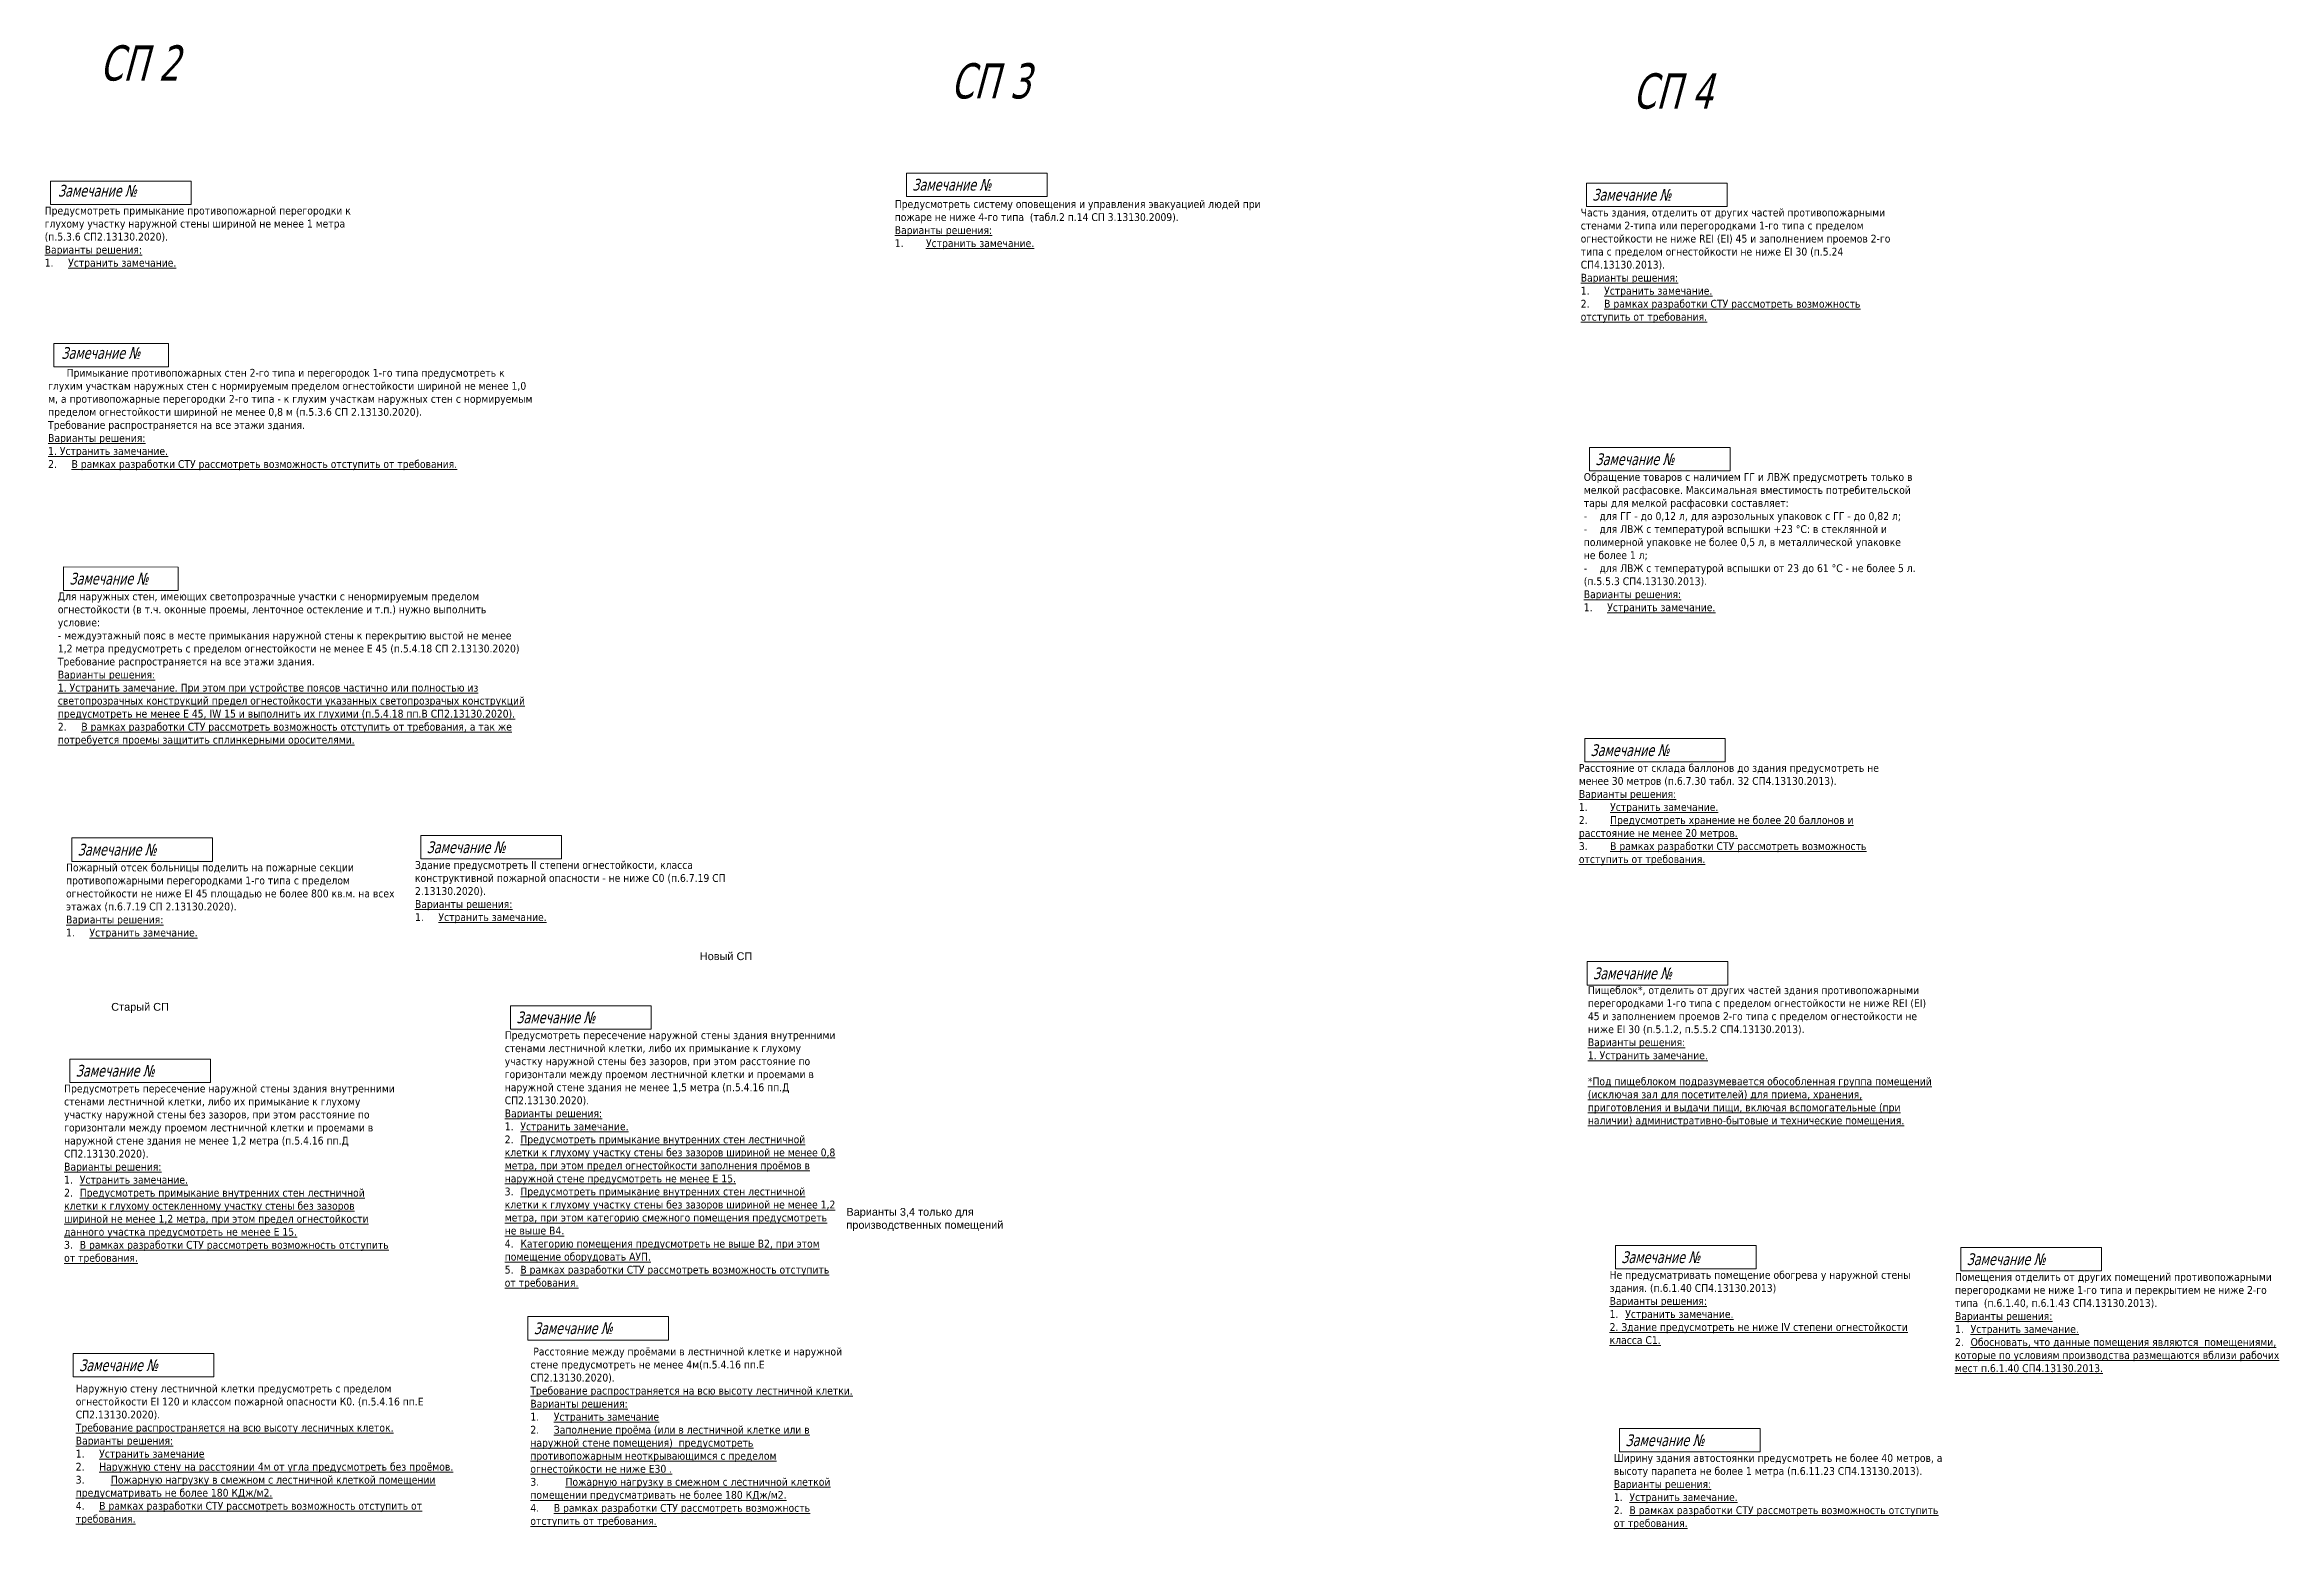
# Model space of a CAD drawing. Header units: millimetres. Extents: x -204396 to 1997851, y -2958255 to 237418.
# Drawn here: x 236019 to 407609, y -217917 to -103943 of the extents above; entities that cross this region are included whole.
import ezdxf

# ---------------------------------------------------------------- set-up
doc = ezdxf.new("R2010")
doc.units = ezdxf.units.MM
doc.layers.add('экспертиза', color=1, linetype='Continuous', lineweight=0)
doc.styles.get("Standard").update_dxf_attribs({"font": 'arial.ttf'})
doc.styles.add('ЭКСПЕРТИЗА', font='tahoma.ttf')

msp = doc.modelspace()

# ---------------------------------------------------------------- texts
at = {"layer": 'экспертиза', "color": 2, "lineweight": 0, "style": 'ЭКСПЕРТИЗА', "oblique": 14.99998, "width": 0.8}
for s, p in [('СП 2', (240238, -106692)), ('СП 3', (305577, -108068)), ('СП 4', (357955, -108844))]:
    msp.add_text(s, height=2700, dxfattribs=at).set_placement(p)
at = {"layer": 'экспертиза', "color": 4, "lineweight": 0, "style": 'ЭКСПЕРТИЗА', "oblique": 14.99998, "width": 0.8}
for p in [(237037, -115605), (237300, -128059), (237925, -145384), (273575, -202935), (238666, -205773)]:
    msp.add_text('Замечание №', height=900, dxfattribs=at).set_placement(p)
at = {"layer": 'экспертиза', "lineweight": 0, "style": 'ЭКСПЕРТИЗА', "oblique": 14.99998, "width": 0.8}
for p in [(302646, -115143), (354861, -115914), (355098, -136215), (354720, -158551), (238553, -166190), (265349, -166003), (354918, -175687), (272240, -179068), (238406, -183163), (357082, -197475), (383601, -197631), (357405, -211531)]:
    msp.add_text('Замечание №', height=900, dxfattribs=at).set_placement(p)
at = {"layer": 'экспертиза', "color": 4, "lineweight": 0, "ltscale": 100, "char_height": 600, "attachment_point": 1, "style": 'ЭКСПЕРТИЗА'}
for s, insert, width in [('\\pt1200;Предусмотреть примыкание противопожарной перегородки к глухому участку наружной стены шириной не менее 1 метра (п.5.3.6 СП2.13130.2020).{\\L\\C6;\\PВарианты решения:\\P\\pt1800;\\l1.^I\\LУстранить замечание.}', (236019, -116380), 25338.67), ('\\pi1420.002;Примыкание противопожарных стен 2-го типа и перегородок 1-го типа предусмотреть к глухим участкам наружных стен с нормируемым пределом огнестойкости шириной не менее 1,0 м, а противопожарные перегородки 2-го типа - к глухим участкам наружных стен с нормируемым пределом огнестойкости шириной не менее 0,8 м (п.5.3.6 СП 2.13130.2020).\\P\\pi0,t1200;Требование распространяется на все этажи здания.\\P{\\L\\C6;Варианты решения:\\P1. Устранить замечание. \\P\\pt1800,16800;\\l2.^I\\LВ рамках разработки СТУ рассмотреть возможность отступить от требования. }', (236282, -128834), 37498.32), ('\\pt1200;Для наружных стен, имеющих светопрозрачные участки с ненормируемым пределом огнестойкости (в т.ч. оконные проемы, ленточное остекление и т.п.) нужно выполнить условие: \\P- междуэтажный пояс в месте примыкания наружной стены к перекрытию выстой не менее 1,2 метра предусмотреть с пределом огнестойкости не менее E 45 (п.5.4.18 СП 2.13130.2020)\\PТребование распространяется на все этажи здания.\\P{\\L\\C6;Варианты решения:\\P1. Устранить замечание. При этом при устройстве поясов частично или полностью из светопрозрачных конструкций предел огнестойкости указанных светопрозрачых конструкций предусмотреть не менее \\C2;E 45, IW 15 \\C6;и выполнить их глухими (п.5.4.18 пп.В СП2.13130.2020).\\P\\pt1800,16800;\\l2.^I\\LВ рамках разработки СТУ рассмотреть возможность отступить от требования, а так же потребуется проемы защитить сплинкерными оросителями.}', (237029, -145998), 36060.75), (' Расстояние между проёмами в лестничной клетке и наружной стене предусмотреть не менее 4м(п.5.4.16 пп.Е СП2.13130.2020).\\P{\\LТребование распространяется на всю высоту лестничной клетки.\\P\\pt1200;\\C6;Варианты решения:\\P\\pt1800;\\l1.^I\\LУстранить замечание \\P\\l2.^I\\LЗаполнение проёма (или в лестничной клетке или в наружной стене помещения)  предусмотреть противопожарным неоткрывающимся с пределом огнестойкости не ниже Е30 .\\P\\l3.^I\\L    Пожарную нагрузку в смежном с лестничной клеткой помещении предусматривать не более 180 КДж/м2.\\P\\l4.^I\\LВ рамках разработки СТУ рассмотреть возможность отступить от требования. }', (273312, -203972), 24005.34), ('Наружную стену лестничной клетки предусмотреть с пределом огнестойкости{\\C2; EI 120} и классом пожарной опасности К0. (п.5.4.16 пп.Е СП2.13130.2020).{\\L\\PТребование распространяется на всю высоту лесничных клеток.\\P\\pt1200;\\C6;Варианты решения:\\P\\pt1800;\\l1.^I\\LУстранить замечание \\P\\l2.^I\\LНаружную стену на расстоянии 4м от угла предусмотреть без проёмов.\\P\\l3.^I\\L    Пожарную нагрузку в смежном с лестничной клеткой помещении предусматривать не более 180 КДж/м2.\\P\\l4.^I\\LВ рамках разработки СТУ рассмотреть возможность отступить от требования. }', (238404, -206810), 28190.84)]:
    msp.add_mtext(s, dxfattribs=dict(at, insert=insert, width=width))
at = {"layer": 'экспертиза', "lineweight": 0, "ltscale": 100, "char_height": 600, "attachment_point": 1, "style": 'ЭКСПЕРТИЗА'}
for s, insert, width in [('Предусмотреть систему оповещения и управления эвакуацией людей при пожаре не ниже 4-го типа  (табл.2 п.14 СП 3.13130.2009).{\\C6;\\P\\LВарианты решения:\\P\\l1.^I\\LУстранить замечание.}', (301292, -115878), 28267.99), ('\\pt1200;Часть здания, отделить от других частей противопожарными стенами 2-типа или перегородками 1-го типа с пределом огнестойкости не ниже REI (EI) 45 и заполнением проемов 2-го типа с пределом огнестойкости не ниже EI 30 (п.5.24 СП4.13130.2013).{\\L\\C6;\\PВарианты решения:\\P\\pt1800;\\l1.^I\\LУстранить замечание.\\P\\l2.^I\\LВ рамках разработки СТУ рассмотреть возможность отступить от требования.}', (353965, -116528), 25338.67), ('\\pt1200;Обращение товаров с наличием ГГ и ЛВЖ предусмотреть только в мелкой расфасовке. Максимальная вместимость потребительской тары для мелкой расфасовки составляет:\\P-^Iдля ГГ - до 0,12 л, для аэрозольных упаковок с ГГ - до 0,82 л;\\P-^Iдля ЛВЖ с температурой вспышки +23 °С: в стеклянной и полимерной упаковке не более 0,5 л, в металлической упаковке не более 1 л;\\P-^Iдля ЛВЖ с температурой вспышки от 23 до 61 °С - не более 5 л.\\P(п.5.5.3 СП4.13130.2013).{\\L\\C6;\\PВарианты решения:\\P\\pt1800;\\l1.^I\\LУстранить замечание.}', (354202, -136830), 25338.67), ('\\pt1200;Расстояние от склада баллонов до здания предусмотреть не менее 30 метров (п.6.7.30 табл. 32 СП4.13130.2013).{\\L\\C6;\\PВарианты решения:\\P\\ptz;\\l1.^I\\LУстранить замечание.\\P\\l2.^I\\LПредусмотреть хранение не более 20 баллонов и расстояние не менее 20 метров.\\P\\l3.^I\\LВ рамках разработки СТУ рассмотреть возможность отступить от требования.}', (353824, -159166), 25338.67), ('\\pt1200;Пожарный отсек больницы поделить на пожарные секции противопожарными перегородками 1-го типа с пределом огнестойкости не ниже EI 45 площадью не более 800 кв.м. на всех этажах (п.6.7.19 СП 2.13130.2020).{\\L\\C6;\\PВарианты решения:\\P\\pt1800;\\l1.^I\\LУстранить замечание.}', (237657, -166804), 25338.67), ('\\pt1200;Здание предусмотреть II степени огнестойкости, класса конструктивной пожарной опасности - не ниже С0 (п.6.7.19 СП 2.13130.2020).{\\L\\C6;\\PВарианты решения:\\P\\pt1800;\\l1.^I\\LУстранить замечание.}', (264453, -166617), 25338.67), ('\\pt1200;Пищеблок*, отделить от других частей здания противопожарными перегородками 1-го типа с пределом огнестойкости не ниже REI (EI) 45 и заполнением проемов 2-го типа с пределом огнестойкости не ниже EI 30 (п.5.1.2, п.5.5.2 СП4.13130.2013).{\\L\\C6;\\PВарианты решения:\\P1. Устранить замечание.\\P\\P*Под пищеблоком подразумевается обособленная группа помещений (исключая зал для посетителей) для приема, хранения, приготовления и выдачи пищи, включая вспомогательные (при наличии) административно-бытовые и технические помещения.}', (354515, -176225), 26519.89), ('\\pt1200;Предусмотреть пересечение наружной стены здания внутренними стенами лестничной клетки, либо их примыкание к глухому участку наружной стены без зазоров, при этом расстояние по горизонтали между проемом лестничной клетки и проемами в наружной стене здания не менее{\\C2; 1,5 }метра (п.5.4.16 пп.Д СП2.13130.2020).{\\L\\C6;\\PВарианты решения:\\P\\l1.^I\\LУстранить замечание.\\P\\l2.^I\\LПредусмотреть примыкание внутренних стен лестничной клетки к глухому участку стены без зазоров шириной не менее 0,8 метра, при этом предел огнестойкости заполнения проёмов в наружной стене предусмотреть не менее \\C2;Е 15.\\C6;\\P\\l\\C2;3.^I\\LПредусмотреть примыкание внутренних стен лестничной клетки к глухому участку стены без зазоров шириной не менее 1,2 метра, при этом категорию смежного помещения предусмотреть не выше В4.\\P\\l4.^I\\LКатегорию помещения предусмотреть не выше В2, при этом помещение оборудовать АУП.\\P\\l\\C6;5.^I\\LВ рамках разработки СТУ рассмотреть возможность отступить от требования. }', (271344, -179682), 25338.67), ('\\pt1200;Предусмотреть пересечение наружной стены здания внутренними стенами лестничной клетки, либо их примыкание к глухому участку наружной стены без зазоров, при этом расстояние по горизонтали между проемом лестничной клетки и проемами в наружной стене здания не менее 1,2 метра (п.5.4.16 пп.Д СП2.13130.2020).{\\L\\C6;\\PВарианты решения:\\P\\l1.^I\\LУстранить замечание.\\P\\l2.^I\\LПредусмотреть примыкание внутренних стен лестничной клетки к глухому остекленному участку стены без зазоров шириной не менее 1,2 метра, при этом предел огнестойкости данного участка предусмотреть не менее Е 15.\\P\\l3.^I\\LВ рамках разработки СТУ рассмотреть возможность отступить от требования. }', (237511, -183777), 25338.67), ('\\pt1200;Не предусматривать помещение обогрева у наружной стены здания. (п.6.1.40 СП4.13130.2013){\\L\\C6;\\PВарианты решения:\\P\\l1.^I\\LУстранить замечание.\\P2. Здание предусмотреть не ниже IV степени огнестойкости класса С1.}', (356186, -198090), 25338.67), ('\\pt1200;Помещения отделить от других помещений противопожарными перегородками не ниже 1-го типа и перекрытием не ниже 2-го типа  (п.6.1.40, п.6.1.43 СП4.13130.2013).{\\L\\C6;\\PВарианты решения:\\P\\l1.^I\\LУстранить замечание.\\P\\l2.^I\\LОбосновать, что данные помещения являются  помещениями, которые по условиям производства размещаются вблизи рабочих мест п.6.1.40 СП4.13130.2013.}', (382705, -198245), 25338.67), ('\\pt1200;Ширину здания автостоянки предусмотреть не более 40 метров, а высоту парапета не более 1 метра (п.6.11.23 СП4.13130.2013).{\\L\\C6;\\PВарианты решения:\\P\\l1.^I\\LУстранить замечание.\\P\\l2.^I\\LВ рамках разработки СТУ рассмотреть возможность отступить от требования.}', (356509, -212145), 25338.67)]:
    msp.add_mtext(s, dxfattribs=dict(at, insert=insert, width=width))
at = {"layer": 'экспертиза', "color": 2, "char_height": 600, "width": 14933.92, "attachment_point": 1}
for s, insert in [('Новый СП', (286324, -173620)), ('Старый СП', (241128, -177508)), ('Варианты 3,4 только для производственных помещений', (297580, -193248))]:
    msp.add_mtext(s, dxfattribs=dict(at, insert=insert))

# ---------------------------------------------------------------- linework, layer by layer
at = {"layer": 'экспертиза', "color": 4, "lineweight": 0}
for points in [[(236465, -114416), (247265, -114416), (247265, -116216), (236465, -116216), (236465, -114416)], [(236728, -126870), (245533, -126882), (245533, -128682), (236728, -128670), (236728, -126870)], [(237475, -144034), (246280, -144046), (246280, -145846), (237475, -145834), (237475, -144034)], [(273125, -201585), (283925, -201585), (283925, -203385), (273125, -203385), (273125, -201585)], [(238216, -204423), (249016, -204423), (249016, -206223), (238216, -206223), (238216, -204423)]]:
    msp.add_lwpolyline(points, dxfattribs=at)
at = {"layer": 'экспертиза', "lineweight": 0}
for points in [[(302196, -113793), (312996, -113793), (312996, -115593), (302196, -115593), (302196, -113793)], [(354411, -114564), (365211, -114564), (365211, -116364), (354411, -116364), (354411, -114564)], [(354648, -134865), (365448, -134865), (365448, -136665), (354648, -136665), (354648, -134865)], [(354270, -157201), (365070, -157201), (365070, -159001), (354270, -159001), (354270, -157201)], [(264899, -164653), (275699, -164653), (275699, -166453), (264899, -166453), (264899, -164653)], [(238103, -164840), (248903, -164840), (248903, -166640), (238103, -166640), (238103, -164840)], [(354468, -174337), (365268, -174337), (365268, -176137), (354468, -176137), (354468, -174337)], [(271790, -177718), (282590, -177718), (282590, -179518), (271790, -179518), (271790, -177718)], [(237956, -181813), (248756, -181813), (248756, -183613), (237956, -183613), (237956, -181813)], [(356632, -196125), (367432, -196125), (367432, -197925), (356632, -197925), (356632, -196125)], [(383151, -196281), (393951, -196281), (393951, -198081), (383151, -198081), (383151, -196281)], [(356955, -210181), (367755, -210181), (367755, -211981), (356955, -211981), (356955, -210181)]]:
    msp.add_lwpolyline(points, dxfattribs=at)

msp.set_redraw_order([(e.dxf.handle, doc.entitydb.next_handle()) for e in msp.query("TEXT MTEXT ATTDEF DIMENSION ARC_DIMENSION")])  # texts and dimensions are drawn at this point

doc.saveas('drawing.dxf')
